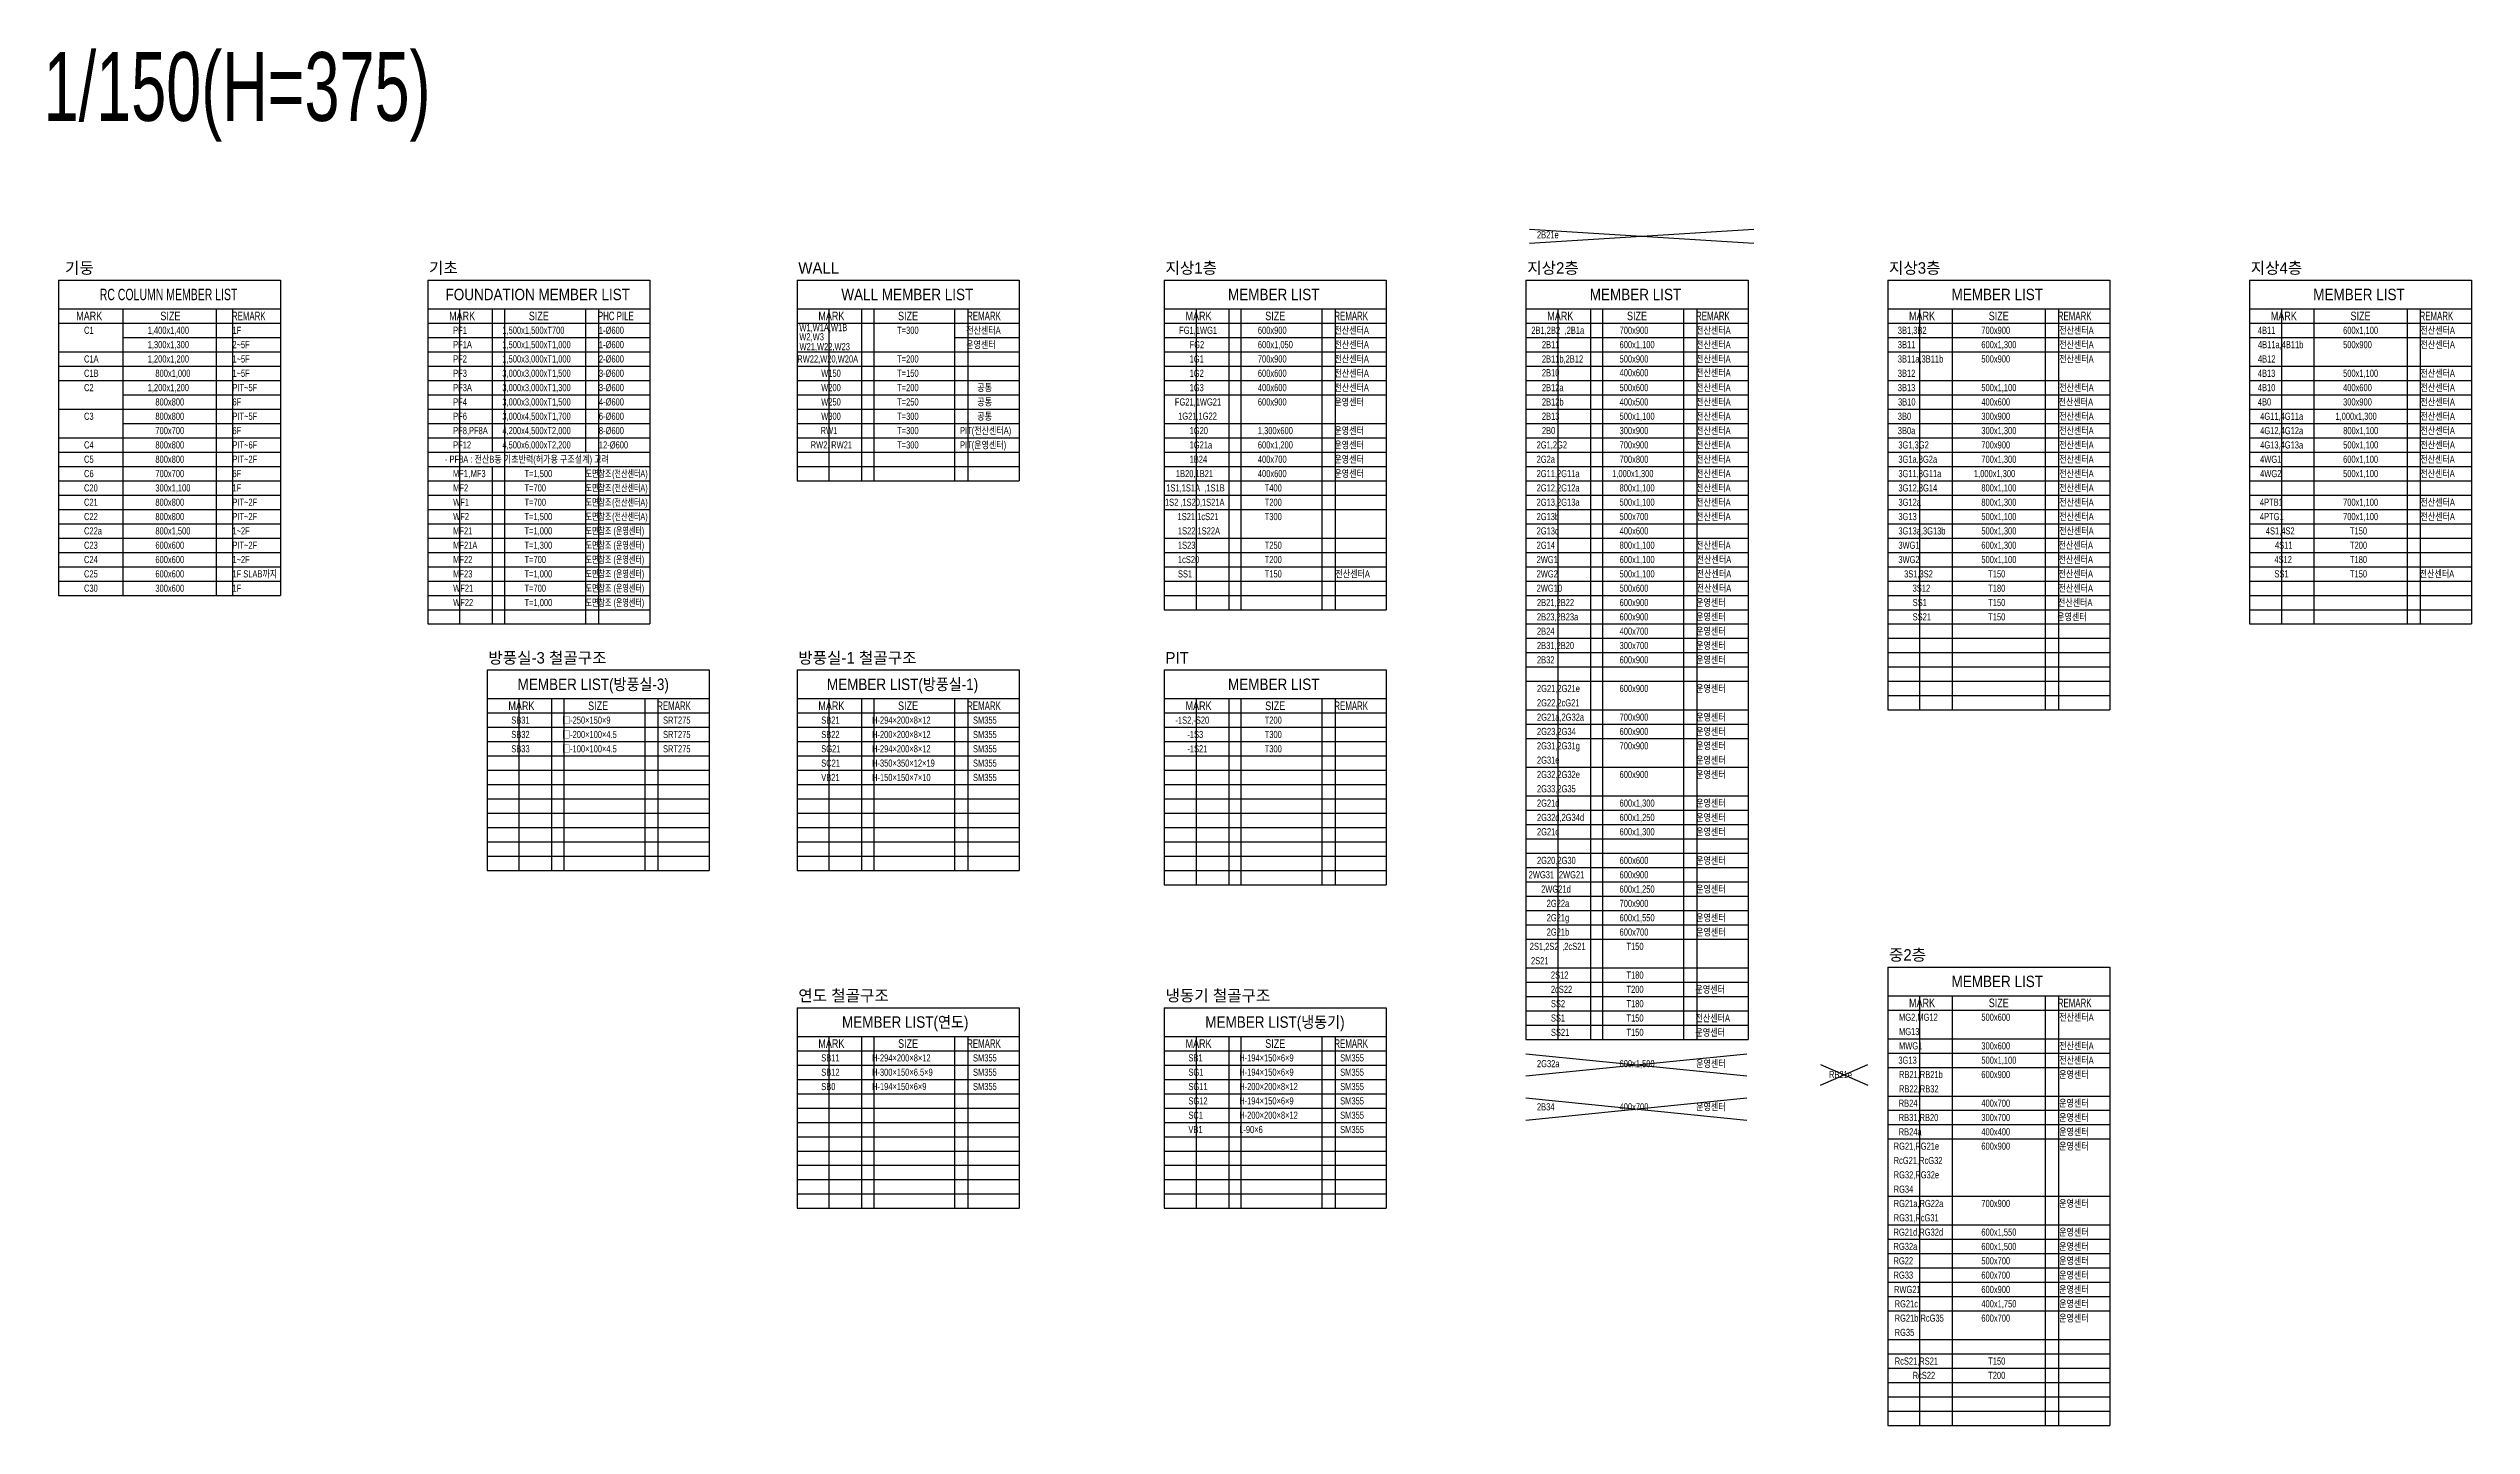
# Model space of a CAD drawing. Header units: millimetres. Extents: x -146000 to 56578, y 31769 to 103854.
# Drawn here: x -146000 to -19165, y 31769 to 103854 of the extents above; entities that cross this region are included whole.
import ezdxf

# ---------------------------------------------------------------- set-up
doc = ezdxf.new("R2010")
doc.units = ezdxf.units.MM
doc.header["$LTSCALE"] = 200
doc.layers.get('Defpoints').update_dxf_attribs({"color": 155})
doc.layers.add('A-SYM', color=7, linetype='Continuous')
doc.layers.add('S-TEXT-NOTE', color=3, linetype='Continuous')
doc.styles.add('Gtx', font='Dotum.ttf')

msp = doc.modelspace()

# ---------------------------------------------------------------- texts
at = {"layer": 'Defpoints', "style": 'Gtx'}
for s, p in [('기둥', (-145131, 92064)), ('기초', (-126078, 92064)), ('WALL', (-106749, 92064)), ('지상1층', (-87529, 92064)), ('지상2층', (-68593, 92064)), ('지상3층', (-49658, 92064)), ('지상4층', (-30722, 92064)), ('방풍실-3 철골구조', (-122973, 71657)), ('방풍실-1 철골구조', (-106749, 71657)), ('PIT', (-87529, 71657)), ('중2층', (-49658, 56106)), ('연도 철골구조', (-106749, 53977)), ('냉동기 철골구조', (-87529, 53977))]:
    msp.add_text(s, height=600, dxfattribs=at).set_placement(p)
at = {"layer": 'S-TEXT-NOTE', "color": 0, "style": 'Gtx'}
for s, height, width, p in [('1/150(H=375)', 3600, 0.7, (-146251, 100063)), ('2B21e', 375, 0.8, (-68084, 93912)), ('MARK', 450, 0.8, (-144546, 89627)), ('RC COLUMN MEMBER LIST', 600, 0.7, (-143314, 90677)), ('SIZE', 450, 0.8, (-140140, 89627)), ('REMARK', 450, 0.7, (-136396, 89627)), ('FOUNDATION MEMBER LIST', 600, 0.9, (-125216, 90677)), ('MARK', 450, 0.8, (-125028, 89627)), ('SIZE', 450, 0.8, (-120856, 89627)), ('PHC PILE', 450, 0.7, (-117241, 89627)), ('MARK', 450, 0.8, (-105698, 89627)), ('WALL MEMBER LIST', 600, 0.9, (-104498, 90677)), ('SIZE', 450, 0.8, (-101527, 89627)), ('REMARK', 450, 0.7, (-97911, 89627)), ('MARK', 450, 0.8, (-86478, 89627)), ('MEMBER LIST', 600, 0.9, (-84257, 90677)), ('SIZE', 450, 0.8, (-82307, 89627)), ('REMARK', 450, 0.7, (-78691, 89627)), ('MARK', 450, 0.8, (-67543, 89627)), ('MEMBER LIST', 600, 0.9, (-65321, 90677)), ('SIZE', 450, 0.8, (-63371, 89627)), ('REMARK', 450, 0.7, (-59756, 89627)), ('MARK', 450, 0.8, (-48607, 89627)), ('MEMBER LIST', 600, 0.9, (-46385, 90677)), ('SIZE', 450, 0.8, (-44436, 89627)), ('REMARK', 450, 0.7, (-40820, 89627)), ('MARK', 450, 0.8, (-29671, 89627)), ('MEMBER LIST', 600, 0.9, (-27450, 90677)), ('SIZE', 450, 0.8, (-25500, 89627)), ('REMARK', 450, 0.7, (-21885, 89627)), ('C1', 375, 0.8, (-144138, 88914)), ('1,400x1,400', 375, 0.8, (-140804, 88914)), ('1F', 375, 0.8, (-136371, 88914)), ('PF1', 375, 0.8, (-124815, 88914)), ('1,500x1,500xT700', 375, 0.8, (-122241, 88914)), ('1-Ø600', 375, 0.8, (-117187, 88914)), ('W1,W1A,W1B', 375, 0.8, (-106695, 89055)), ('W2,W3', 375, 0.8, (-106695, 88574)), ('T=300', 375, 0.8, (-101575, 88914)), ('전산센터A', 375, 0.8, (-97964, 88914)), ('FG1,1WG1', 375, 0.8, (-86814, 88914)), ('600x900', 375, 0.8, (-82694, 88914)), ('전산센터A', 375, 0.8, (-78690, 88914)), ('2B1,2B2', 375, 0.8, (-68380, 88914)), ('700x900', 375, 0.8, (-63759, 88914)), ('전산센터A', 375, 0.8, (-59754, 88914)), ('3B1,3B2', 375, 0.8, (-49196, 88914)), ('700x900', 375, 0.8, (-44823, 88914)), ('전산센터A', 375, 0.8, (-40752, 88914)), ('4B11', 375, 0.8, (-30351, 88914)), ('600x1,100', 375, 0.8, (-25888, 88914)), ('전산센터A', 375, 0.8, (-21844, 88914)), ('C1A', 375, 0.8, (-144138, 87414)), ('1,300x1,300', 375, 0.8, (-140804, 88164)), ('1,200x1,200', 375, 0.8, (-140804, 87414)), ('2~5F', 375, 0.8, (-136371, 88164)), ('1~5F', 375, 0.8, (-136371, 87414)), ('PF2', 375, 0.8, (-124815, 87414)), ('1,500x3,000xT1,000', 375, 0.8, (-122241, 87414)), ('2-Ø600', 375, 0.8, (-117187, 87414)), ('1-Ø600', 375, 0.8, (-117187, 88164)), ('RW22,W20,W20A', 375, 0.8, (-106802, 87414)), ('W21,W22,W23', 375, 0.8, (-106686, 88056)), ('T=200', 375, 0.8, (-101575, 87414)), ('운영센터', 375, 0.8, (-97964, 88164)), ('FG2', 375, 0.8, (-86266, 88164)), ('600x1,050', 375, 0.8, (-82694, 88164)), ('전산센터A', 375, 0.8, (-78690, 88164)), ('전산센터A', 375, 0.8, (-78690, 87414)), ('2B11', 375, 0.8, (-67827, 88164)), ('2B11b,2B12', 375, 0.8, (-67827, 87414)), ('500x900', 375, 0.8, (-63759, 87414)), ('600x1,100', 375, 0.8, (-63759, 88164)), ('전산센터A', 375, 0.8, (-59754, 88164)), ('전산센터A', 375, 0.8, (-59754, 87414)), ('3B11', 375, 0.8, (-49196, 88164)), ('3B11a,3B11b', 375, 0.8, (-49196, 87414)), ('500x900', 375, 0.8, (-44823, 87414)), ('600x1,300', 375, 0.8, (-44823, 88164)), ('전산센터A', 375, 0.8, (-40752, 88164)), ('전산센터A', 375, 0.8, (-40752, 87414)), ('4B11a,4B11b', 375, 0.8, (-30344, 88164)), ('4B12', 375, 0.8, (-30344, 87414)), ('500x900', 375, 0.8, (-25888, 88164)), ('전산센터A', 375, 0.8, (-21844, 88164)), ('C1B', 375, 0.8, (-144138, 86664)), ('C2', 375, 0.8, (-144138, 85914)), ('1,200x1,200', 375, 0.8, (-140804, 85914)), ('800x1,000', 375, 0.8, (-140402, 86664)), ('1~5F', 375, 0.8, (-136371, 86664)), ('PIT~5F', 375, 0.8, (-136371, 85914)), ('PF3', 375, 0.8, (-124815, 86664)), ('PF3A', 375, 0.8, (-124815, 85914)), ('3,000x3,000xT1,500', 375, 0.8, (-122241, 86664)), ('3,000x3,000xT1,300', 375, 0.8, (-122241, 85914)), ('3-Ø600', 375, 0.8, (-117187, 86664)), ('3-Ø600', 375, 0.8, (-117187, 85914)), ('W150', 375, 0.8, (-105549, 86664)), ('W200', 375, 0.8, (-105549, 85914)), ('T=150', 375, 0.8, (-101575, 86664)), ('T=200', 375, 0.8, (-101575, 85914)), ('공통', 375, 0.8, (-97383, 85914)), ('1G2', 375, 0.8, (-86266, 86664)), ('1G3', 375, 0.8, (-86266, 85914)), ('400x600', 375, 0.8, (-82694, 85914)), ('600x600', 375, 0.8, (-82694, 86664)), ('전산센터A', 375, 0.8, (-78690, 86664)), ('전산센터A', 375, 0.8, (-78690, 85914)), ('2B10', 375, 0.8, (-67827, 86693)), ('2B12a', 375, 0.8, (-67827, 85914)), ('500x600', 375, 0.8, (-63759, 85914)), ('전산센터A', 375, 0.8, (-59754, 86693)), ('전산센터A', 375, 0.8, (-59754, 85914)), ('3B12', 375, 0.8, (-49196, 86664)), ('3B13', 375, 0.8, (-49196, 85914)), ('500x1,100', 375, 0.8, (-44823, 85914)), ('전산센터A', 375, 0.8, (-40752, 85914)), ('4B13', 375, 0.8, (-30351, 86664)), ('4B10', 375, 0.8, (-30351, 85914)), ('400x600', 375, 0.8, (-25888, 85914)), ('500x1,100', 375, 0.8, (-25888, 86664)), ('전산센터A', 375, 0.8, (-21844, 86664)), ('전산센터A', 375, 0.8, (-21844, 85914)), ('800x800', 375, 0.8, (-140402, 85164)), ('6F', 375, 0.8, (-136371, 85164)), ('PF4', 375, 0.8, (-124815, 85164)), ('3,000x3,000xT1,500', 375, 0.8, (-122241, 85164)), ('4-Ø600', 375, 0.8, (-117187, 85164)), ('W250', 375, 0.8, (-105549, 85164)), ('T=250', 375, 0.8, (-101575, 85164)), ('공통', 375, 0.8, (-97383, 85164)), ('FG21,1WG21', 375, 0.8, (-87038, 85164)), ('600x900', 375, 0.8, (-82694, 85164)), ('운영센터', 375, 0.8, (-78690, 85164)), ('전산센터A', 375, 0.8, (-59754, 85164)), ('3B10', 375, 0.8, (-49186, 85164)), ('400x600', 375, 0.8, (-44823, 85164)), ('전산센터A', 375, 0.8, (-40780, 85164)), ('4B0', 375, 0.8, (-30351, 85164)), ('300x900', 375, 0.8, (-25888, 85164)), ('전산센터A', 375, 0.8, (-21844, 85164)), ('C3', 375, 0.8, (-144138, 84414)), ('800x800', 375, 0.8, (-140402, 84414)), ('700x700', 375, 0.8, (-140402, 83664)), ('6F', 375, 0.8, (-136371, 83664)), ('PIT~5F', 375, 0.8, (-136371, 84414)), ('PF6', 375, 0.8, (-124815, 84414)), ('PF8,PF8A', 375, 0.8, (-124815, 83664)), ('4,200x4,500xT2,000', 375, 0.8, (-122241, 83664)), ('3,000x4,500xT1,700', 375, 0.8, (-122241, 84414)), ('8-Ø600', 375, 0.8, (-117187, 83664)), ('6-Ø600', 375, 0.8, (-117187, 84414)), ('RW1', 375, 0.8, (-105580, 83664)), ('W300', 375, 0.8, (-105549, 84414)), ('T=300', 375, 0.8, (-101575, 84414)), ('T=300', 375, 0.8, (-101575, 83664)), ('PIT(전산센터A)', 375, 0.8, (-98284, 83664)), ('공통', 375, 0.8, (-97383, 84414)), ('운영센터', 375, 0.8, (-78690, 83664)), ('2B13', 375, 0.8, (-67827, 84414)), ('2B0', 375, 0.8, (-67827, 83664)), ('300x900', 375, 0.8, (-63759, 83664)), ('500x1,100', 375, 0.8, (-63759, 84414)), ('전산센터A', 375, 0.8, (-59754, 84414)), ('전산센터A', 375, 0.8, (-59754, 83664)), ('3B0', 375, 0.8, (-49196, 84414)), ('3B0a', 375, 0.8, (-49196, 83664)), ('300x900', 375, 0.8, (-44823, 84414)), ('300x1,300', 375, 0.8, (-44823, 83664)), ('전산센터A', 375, 0.8, (-40752, 84414)), ('전산센터A', 375, 0.8, (-40752, 83664)), ('4G11,4G11a', 375, 0.8, (-30226, 84414)), ('4G12,4G12a', 375, 0.8, (-30226, 83664)), ('1,000x1,300', 375, 0.8, (-26289, 84414)), ('800x1,100', 375, 0.8, (-25881, 83664)), ('전산센터A', 375, 0.8, (-21844, 84414)), ('전산센터A', 375, 0.8, (-21844, 83664)), ('C4', 375, 0.8, (-144138, 82914)), ('C5', 375, 0.8, (-144138, 82164)), ('800x800', 375, 0.8, (-140402, 82914)), ('800x800', 375, 0.8, (-140402, 82164)), ('PIT~6F', 375, 0.8, (-136371, 82914)), ('PIT~2F', 375, 0.8, (-136371, 82164)), ('- PF8A : 전산B동 기초반력(허가용 구조설계) 고려 ', 375, 0.8, (-125245, 82166)), ('PF12', 375, 0.8, (-124815, 82914)), ('4,500x6,000xT2,200', 375, 0.8, (-122241, 82914)), ('12-Ø600', 375, 0.8, (-117187, 82914)), ('RW2,', 375, 0.8, (-106101, 82914)), ('RW21', 375, 0.8, (-105027, 82914)), ('T=300', 375, 0.8, (-101575, 82914)), ('PIT(운영센터)', 375, 0.8, (-98284, 82914)), ('1G21a', 375, 0.8, (-86266, 82914)), ('1B24', 375, 0.8, (-86266, 82164)), ('400x700', 375, 0.8, (-82694, 82164)), ('600x1,200', 375, 0.8, (-82694, 82914)), ('운영센터', 375, 0.8, (-78690, 82914)), ('운영센터', 375, 0.8, (-78690, 82164)), ('2G1,2G2', 375, 0.8, (-68103, 82914)), ('2G2a', 375, 0.8, (-68103, 82164)), ('700x900', 375, 0.8, (-63759, 82914)), ('700x800', 375, 0.8, (-63759, 82164)), ('전산센터A', 375, 0.8, (-59754, 82914)), ('전산센터A', 375, 0.8, (-59754, 82164)), ('3G1,3G2', 375, 0.8, (-49167, 82914)), ('3G1a,3G2a', 375, 0.8, (-49167, 82164)), ('700x900', 375, 0.8, (-44823, 82914)), ('700x1,300', 375, 0.8, (-44823, 82164)), ('전산센터A', 375, 0.8, (-40752, 82914)), ('전산센터A', 375, 0.8, (-40752, 82164)), ('4WG1', 375, 0.8, (-30231, 82164)), ('4G13,4G13a', 375, 0.8, (-30226, 82914)), ('600x1,100', 375, 0.8, (-25888, 82164)), ('500x1,100', 375, 0.8, (-25881, 82914)), ('전산센터A', 375, 0.8, (-21851, 82164)), ('전산센터A', 375, 0.8, (-21844, 82914)), ('C6', 375, 0.8, (-144138, 81414)), ('700x700', 375, 0.8, (-140402, 81414)), ('6F', 375, 0.8, (-136371, 81414)), ('MF1', 375, 0.8, (-124830, 81414)), ('T=1,500', 375, 0.8, (-121080, 81414)), ('도면참조', 375, 0.7, (-117888, 81414)), ('(전산센터A)', 375, 0.7, (-116495, 81414)), ('1B20,1B21', 375, 0.8, (-86983, 81414)), ('400x600', 375, 0.8, (-82694, 81414)), ('운영센터', 375, 0.8, (-78690, 81414)), ('2G11,2G11a', 375, 0.8, (-68103, 81414)), ('1,000x1,300', 375, 0.8, (-64146, 81414)), ('전산센터A', 375, 0.8, (-59754, 81414)), ('3G11,3G11a', 375, 0.8, (-49167, 81414)), ('1,000x1,300', 375, 0.8, (-45211, 81414)), ('전산센터A', 375, 0.8, (-40752, 81414)), ('4WG2', 375, 0.8, (-30231, 81414)), ('500x1,100', 375, 0.8, (-25888, 81414)), ('전산센터A', 375, 0.8, (-21851, 81414)), ('C20', 375, 0.8, (-144138, 80664)), ('C21', 375, 0.8, (-144138, 79914)), ('300x1,100', 375, 0.8, (-140402, 80664)), ('800x800', 375, 0.8, (-140402, 79914)), ('1F', 375, 0.8, (-136371, 80664)), ('PIT~2F', 375, 0.8, (-136371, 79914)), ('WF1', 375, 0.8, (-124815, 79914)), ('MF2', 375, 0.8, (-124815, 80664)), ('T=700', 375, 0.8, (-121080, 80664)), ('T=700', 375, 0.8, (-121080, 79914)), ('도면참조', 375, 0.7, (-117888, 80664)), ('도면참조', 375, 0.7, (-117888, 79914)), ('(전산센터A)', 375, 0.7, (-116495, 80664)), ('(전산센터A)', 375, 0.7, (-116495, 79914)), ('1S2', 375, 0.8, (-87557, 79914)), ('1S1,1S1A', 375, 0.8, (-87487, 80664)), ('T400', 375, 0.8, (-82335, 80664)), ('T200', 375, 0.8, (-82335, 79914)), ('2G12,2G12a', 375, 0.8, (-68102, 80664)), ('2G13,2G13a', 375, 0.8, (-68102, 79914)), ('500x1,100', 375, 0.8, (-63759, 79914)), ('800x1,100', 375, 0.8, (-63759, 80664)), ('전산센터A', 375, 0.8, (-59754, 80664)), ('전산센터A', 375, 0.8, (-59754, 79914)), ('3G12,3G14', 375, 0.8, (-49164, 80664)), ('3G12a', 375, 0.8, (-49164, 79914)), ('800x1,100', 375, 0.8, (-44823, 80664)), ('800x1,300', 375, 0.8, (-44823, 79914)), ('전산센터A', 375, 0.8, (-40752, 80664)), ('전산센터A', 375, 0.8, (-40752, 79914)), ('4PTB1', 375, 0.8, (-30242, 79914)), ('700x1,100', 375, 0.8, (-25888, 79914)), ('전산센터A', 375, 0.8, (-21844, 79914)), ('C22', 375, 0.8, (-144138, 79164)), ('C22a', 375, 0.8, (-144138, 78414)), ('800x800', 375, 0.8, (-140402, 79164)), ('800x1,500', 375, 0.8, (-140402, 78414)), ('1~2F', 375, 0.8, (-136371, 78414)), ('PIT~2F', 375, 0.8, (-136371, 79164)), ('WF2', 375, 0.8, (-124815, 79164)), ('MF21', 375, 0.8, (-124815, 78414)), ('T=1,500', 375, 0.8, (-121080, 79164)), ('T=1,000', 375, 0.8, (-121080, 78414)), ('도면참조', 375, 0.7, (-117888, 79164)), ('도면참조', 375, 0.7, (-117888, 78414)), ('(전산센터A)', 375, 0.7, (-116495, 79164)), ('(운영센터)', 375, 0.7, (-116423, 78414)), ('1S21,1cS21', 375, 0.8, (-86896, 79164)), ('1S22,1S22A', 375, 0.8, (-86878, 78414)), ('T300', 375, 0.8, (-82335, 79164)), ('2G13b', 375, 0.8, (-68102, 79164)), ('2G13c', 375, 0.8, (-68102, 78414)), ('400x600', 375, 0.8, (-63759, 78414)), ('500x700', 375, 0.8, (-63759, 79164)), ('전산센터A', 375, 0.8, (-59754, 79164)), ('3G13a,3G13b', 375, 0.8, (-49167, 78414)), ('500x1,300', 375, 0.8, (-44823, 78414)), ('전산센터A', 375, 0.8, (-40752, 78414)), ('4PTG1', 375, 0.8, (-30242, 79164)), ('4S1,4S2', 375, 0.8, (-29931, 78414)), ('700x1,100', 375, 0.8, (-25888, 79164)), ('T150', 375, 0.8, (-25528, 78414)), ('전산센터A', 375, 0.8, (-21844, 79164)), ('C23', 375, 0.8, (-144138, 77664)), ('600x600', 375, 0.8, (-140402, 77664)), ('PIT~2F', 375, 0.8, (-136371, 77664)), ('MF21A', 375, 0.8, (-124815, 77664)), ('T=1,300', 375, 0.8, (-121080, 77664)), ('도면참조', 375, 0.7, (-117888, 77664)), ('(운영센터)', 375, 0.7, (-116423, 77664)), ('1S23', 375, 0.8, (-86878, 77664)), ('T250', 375, 0.8, (-82335, 77664)), ('2G14', 375, 0.8, (-68102, 77664)), ('800x1,100', 375, 0.8, (-63759, 77664)), ('전산센터A', 375, 0.8, (-59754, 77664)), ('3WG1', 375, 0.8, (-49167, 77664)), ('600x1,300', 375, 0.8, (-44823, 77664)), ('전산센터A', 375, 0.8, (-40787, 77664)), ('4S11', 375, 0.8, (-29453, 77664)), ('T200', 375, 0.8, (-25528, 77664)), ('C24', 375, 0.8, (-144138, 76914)), ('C25', 375, 0.8, (-144138, 76164)), ('600x600', 375, 0.8, (-140402, 76914)), ('600x600', 375, 0.8, (-140402, 76164)), ('1~2F', 375, 0.8, (-136371, 76914)), ('1F SLAB까지', 375, 0.8, (-136371, 76164)), ('MF22', 375, 0.8, (-124815, 76914)), ('MF23', 375, 0.8, (-124815, 76164)), ('T=700', 375, 0.8, (-121080, 76914)), ('T=1,000', 375, 0.8, (-121080, 76164)), ('도면참조', 375, 0.7, (-117888, 76914)), ('도면참조', 375, 0.7, (-117888, 76164)), ('(운영센터)', 375, 0.7, (-116423, 76914)), ('(운영센터)', 375, 0.7, (-116423, 76164)), ('SS1', 375, 0.8, (-86878, 76164)), ('1cS20', 375, 0.8, (-86878, 76914)), ('T200', 375, 0.8, (-82335, 76914)), ('T150', 375, 0.8, (-82335, 76164)), ('전산센터A', 375, 0.8, (-78637, 76164)), ('3WG2', 375, 0.8, (-49167, 76914)), ('3S1,3S2', 375, 0.8, (-48867, 76164)), ('500x1,100', 375, 0.8, (-44823, 76914)), ('T150', 375, 0.8, (-44463, 76164)), ('전산센터A', 375, 0.8, (-40787, 76914)), ('전산센터A', 375, 0.8, (-40787, 76164)), ('4S12', 375, 0.8, (-29483, 76914)), ('SS1', 375, 0.8, (-29483, 76164)), ('T180', 375, 0.8, (-25528, 76914)), ('T150', 375, 0.8, (-25528, 76164)), ('전산센터A', 375, 0.8, (-21880, 76164)), ('C30', 375, 0.8, (-144138, 75414)), ('300x600', 375, 0.8, (-140402, 75414)), ('1F', 375, 0.8, (-136371, 75414)), ('WF21', 375, 0.8, (-124815, 75414)), ('WF22', 375, 0.8, (-124815, 74664)), ('T=700', 375, 0.8, (-121080, 75414)), ('T=1,000', 375, 0.8, (-121080, 74664)), ('도면참조', 375, 0.7, (-117888, 75414)), ('도면참조', 375, 0.7, (-117888, 74664)), ('(운영센터)', 375, 0.7, (-116423, 75414)), ('(운영센터)', 375, 0.7, (-116423, 74664)), ('2B21,2B22', 375, 0.8, (-68084, 74664)), ('600x900', 375, 0.8, (-63759, 74664)), ('운영센터', 375, 0.8, (-59754, 74664)), ('3S12', 375, 0.8, (-48418, 75414)), ('SS1', 375, 0.8, (-48418, 74664)), ('T180', 375, 0.8, (-44463, 75414)), ('T150', 375, 0.8, (-44463, 74664)), ('전산센터A', 375, 0.8, (-40815, 74664)), ('전산센터A', 375, 0.8, (-40787, 75414)), ('2B23,2B23a', 375, 0.8, (-68084, 73914)), ('600x900', 375, 0.8, (-63759, 73914)), ('운영센터', 375, 0.8, (-59754, 73914)), ('운영센터', 375, 0.8, (-59754, 73164)), ('SS21', 375, 0.8, (-48418, 73914)), ('T150', 375, 0.8, (-44463, 73914)), ('운영센터', 375, 0.8, (-40854, 73914)), ('2B24', 375, 0.8, (-68084, 73164)), ('2B31,2B20', 375, 0.8, (-68084, 72414)), ('300x700', 375, 0.8, (-63759, 72414)), ('운영센터', 375, 0.8, (-59754, 72414)), ('2B32', 375, 0.8, (-68084, 71664)), ('600x900', 375, 0.8, (-63759, 71664)), ('운영센터', 375, 0.8, (-59754, 71664)), ('MEMBER LIST(방풍실-3)', 600, 0.9, (-121444, 70270)), ('MEMBER LIST(방풍실-1)', 600, 0.9, (-105253, 70270)), ('MEMBER LIST', 600, 0.9, (-84257, 70270)), ('2G21,2G21e', 375, 0.8, (-68084, 70164)), ('2G22,2cG21', 375, 0.8, (-68084, 69414)), ('600x900', 375, 0.8, (-63759, 70164)), ('운영센터', 375, 0.8, (-59754, 70164)), ('MARK', 450, 0.8, (-121923, 69220)), ('SB31', 375, 0.8, (-121773, 68507)), ('□-250×150×9', 375, 0.8, (-119114, 68507)), ('SIZE', 450, 0.8, (-117751, 69220)), ('REMARK', 450, 0.7, (-114136, 69220)), ('SRT275', 375, 0.8, (-113831, 68507)), ('MARK', 450, 0.8, (-105698, 69220)), ('SB21', 375, 0.8, (-105549, 68507)), ('H-294×200×8×12', 375, 0.8, (-102890, 68507)), ('SIZE', 450, 0.8, (-101527, 69220)), ('REMARK', 450, 0.7, (-97911, 69220)), ('SM355', 375, 0.8, (-97606, 68507)), ('-1S2,-S20', 375, 0.8, (-87008, 68507)), ('MARK', 450, 0.8, (-86478, 69220)), ('T200', 375, 0.8, (-82335, 68507)), ('SIZE', 450, 0.8, (-82307, 69220)), ('REMARK', 450, 0.7, (-78691, 69220)), ('2G21a,2G32a', 375, 0.8, (-68084, 68664)), ('700x900', 375, 0.8, (-63759, 68664)), ('운영센터', 375, 0.8, (-59754, 68664)), ('SB32', 375, 0.8, (-121773, 67757)), ('SB33', 375, 0.8, (-121773, 67007)), ('□-200×100×4.5', 375, 0.8, (-119114, 67757)), ('□-100×100×4.5', 375, 0.8, (-119114, 67007)), ('SRT275', 375, 0.8, (-113831, 67757)), ('SRT275', 375, 0.8, (-113831, 67007)), ('SB22', 375, 0.8, (-105549, 67757)), ('SG21', 375, 0.8, (-105549, 67007)), ('H-200×200×8×12', 375, 0.8, (-102890, 67757)), ('H-294×200×8×12', 375, 0.8, (-102890, 67007)), ('SM355', 375, 0.8, (-97606, 67757)), ('SM355', 375, 0.8, (-97606, 67007)), ('-1S3', 375, 0.8, (-86383, 67757)), ('-1S21', 375, 0.8, (-86383, 67007)), ('T300', 375, 0.8, (-82335, 67757)), ('T300', 375, 0.8, (-82335, 67007)), ('2G23,2G34', 375, 0.8, (-68084, 67914)), ('2G31,2G31g', 375, 0.8, (-68084, 67164)), ('600x900', 375, 0.8, (-63759, 67914)), ('700x900', 375, 0.8, (-63759, 67164)), ('운영센터', 375, 0.8, (-59754, 67914)), ('운영센터', 375, 0.8, (-59754, 67164)), ('SC21', 375, 0.8, (-105549, 66257)), ('H-350×350×12×19', 375, 0.8, (-102890, 66257)), ('SM355', 375, 0.8, (-97606, 66257)), ('2G31e', 375, 0.8, (-68084, 66414)), ('2G32,2G32e', 375, 0.8, (-68084, 65664)), ('600x900', 375, 0.8, (-63759, 65664)), ('운영센터', 375, 0.8, (-59754, 66414)), ('운영센터', 375, 0.8, (-59754, 65664)), ('VB21', 375, 0.8, (-105549, 65507)), ('H-150×150×7×10', 375, 0.8, (-102890, 65507)), ('SM355', 375, 0.8, (-97606, 65507)), ('2G33,2G35', 375, 0.8, (-68084, 64914)), ('2G21d', 375, 0.8, (-68084, 64164)), ('2G32d,2G34d', 375, 0.8, (-68084, 63414)), ('600x1,300', 375, 0.8, (-63759, 64164)), ('600x1,250', 375, 0.8, (-63759, 63414)), ('운영센터', 375, 0.8, (-59754, 64164)), ('운영센터', 375, 0.8, (-59754, 63414)), ('운영센터', 375, 0.8, (-59754, 62664)), ('2G20,2G30', 375, 0.8, (-68084, 61164)), ('600x600', 375, 0.8, (-63759, 61164)), ('운영센터', 375, 0.8, (-59754, 61164)), ('2WG31', 375, 0.8, (-68518, 60414)), (',2WG21', 375, 0.8, (-67047, 60414)), ('600x900', 375, 0.8, (-63759, 60414)), ('운영센터', 375, 0.8, (-59754, 59664)), ('2G22a', 375, 0.8, (-67574, 58914)), ('700x900', 375, 0.8, (-63759, 58914)), ('운영센터', 375, 0.8, (-59754, 58164)), ('운영센터', 375, 0.8, (-59754, 57414)), ('2S1,2S2', 375, 0.8, (-68461, 56664)), ('T150', 375, 0.8, (-63399, 56664)), ('2S12', 375, 0.8, (-67354, 55164)), ('T180', 375, 0.8, (-63399, 55164)), ('운영센터', 375, 0.8, (-59790, 54414)), ('MEMBER LIST', 600, 0.9, (-46385, 54719)), ('SS2', 375, 0.8, (-67354, 53664)), ('SS1', 375, 0.8, (-67354, 52914)), ('T180', 375, 0.8, (-63399, 53664)), ('T150', 375, 0.8, (-63399, 52914)), ('전산센터A', 375, 0.8, (-59790, 52914)), ('MG2,MG12', 375, 0.8, (-49134, 52956)), ('MARK', 450, 0.8, (-48607, 53669)), ('500x600', 375, 0.8, (-44823, 52956)), ('SIZE', 450, 0.8, (-44436, 53669)), ('REMARK', 450, 0.7, (-40820, 53669)), ('전산센터A', 375, 0.8, (-40752, 52956)), ('MEMBER LIST(연도)', 600, 0.9, (-104461, 52590)), ('MEMBER LIST(냉동기)', 600, 0.9, (-85446, 52590)), ('SS21', 375, 0.8, (-67354, 52164)), ('T150', 375, 0.8, (-63399, 52164)), ('운영센터', 375, 0.8, (-59790, 52164)), ('MG13', 375, 0.8, (-49134, 52206)), ('MARK', 450, 0.8, (-105698, 51540)), ('SB11', 375, 0.8, (-105549, 50827)), ('H-294×200×8×12', 375, 0.8, (-102890, 50827)), ('SIZE', 450, 0.8, (-101527, 51540)), ('REMARK', 450, 0.7, (-97911, 51540)), ('SM355', 375, 0.8, (-97606, 50827)), ('MARK', 450, 0.8, (-86478, 51540)), ('SB1', 375, 0.8, (-86329, 50827)), ('H-194×150×6×9', 375, 0.8, (-83670, 50827)), ('SIZE', 450, 0.8, (-82307, 51540)), ('REMARK', 450, 0.7, (-78691, 51540)), ('SM355', 375, 0.8, (-78386, 50827)), ('운영센터', 375, 0.8, (-59754, 50526)), ('MWG1', 375, 0.8, (-49134, 51456)), ('300x600', 375, 0.8, (-44823, 51456)), ('전산센터A', 375, 0.8, (-40752, 51456)), ('SB12', 375, 0.8, (-105549, 50077)), ('SB0', 375, 0.8, (-105549, 49327)), ('H-300×150×6.5×9', 375, 0.8, (-102890, 50077)), ('H-194×150×6×9', 375, 0.8, (-102890, 49327)), ('SM355', 375, 0.8, (-97606, 50077)), ('SM355', 375, 0.8, (-97606, 49327)), ('SG1', 375, 0.8, (-86329, 50077)), ('SG11', 375, 0.8, (-86329, 49327)), ('H-194×150×6×9', 375, 0.8, (-83670, 50077)), ('H-200×200×8×12', 375, 0.8, (-83670, 49327)), ('SM355', 375, 0.8, (-78386, 50077)), ('SM355', 375, 0.8, (-78386, 49327)), ('RB21e', 375, 0.8, (-52797, 49956)), ('RB21,RB21b', 375, 0.8, (-49134, 49956)), ('RB22,RB32', 375, 0.8, (-49134, 49206)), ('600x900', 375, 0.8, (-44823, 49956)), ('운영센터', 375, 0.8, (-40752, 49956)), ('SG12', 375, 0.8, (-86329, 48577)), ('SC1', 375, 0.8, (-86329, 47827)), ('H-194×150×6×9', 375, 0.8, (-83670, 48577)), ('H-200×200×8×12', 375, 0.8, (-83670, 47827)), ('SM355', 375, 0.8, (-78386, 48577)), ('SM355', 375, 0.8, (-78386, 47827)), ('2B34', 375, 0.8, (-68084, 48264)), ('400x700', 375, 0.8, (-63759, 48264)), ('운영센터', 375, 0.8, (-59754, 48264)), ('RB24', 375, 0.8, (-49148, 48456)), ('400x700', 375, 0.8, (-44823, 48456)), ('운영센터', 375, 0.8, (-40752, 48456)), ('VB1', 375, 0.8, (-86329, 47077)), ('L-90×6', 375, 0.8, (-83670, 47077)), ('SM355', 375, 0.8, (-78386, 47077)), ('RB31,RB20', 375, 0.8, (-49148, 47706)), ('300x700', 375, 0.8, (-44823, 47706)), ('운영센터', 375, 0.8, (-40752, 47706)), ('운영센터', 375, 0.8, (-40752, 46956)), ('RG21,RG21e', 375, 0.8, (-49412, 46206)), ('RcG21,RcG32', 375, 0.8, (-49412, 45456)), ('600x900', 375, 0.8, (-44823, 46206)), ('운영센터', 375, 0.8, (-40752, 46206)), ('RG32,RG32e', 375, 0.8, (-49412, 44706)), ('RG34', 375, 0.8, (-49412, 43956)), ('RG21a,RG22a', 375, 0.8, (-49412, 43206)), ('700x900', 375, 0.8, (-44823, 43206)), ('운영센터', 375, 0.8, (-40752, 43206)), ('RG21d,RG32d', 375, 0.8, (-49421, 41706)), ('RG31,RcG31', 375, 0.8, (-49412, 42456)), ('600x1,550', 375, 0.8, (-44823, 41706)), ('운영센터', 375, 0.8, (-40752, 41706)), ('RG32a', 375, 0.8, (-49421, 40956)), ('600x1,500', 375, 0.8, (-44823, 40956)), ('운영센터', 375, 0.8, (-40752, 40956)), ('운영센터', 375, 0.8, (-40752, 40206)), ('RG22', 375, 0.8, (-49421, 40206)), ('RG33', 375, 0.8, (-49421, 39456)), ('500x700', 375, 0.8, (-44823, 40206)), ('600x700', 375, 0.8, (-44823, 39456)), ('운영센터', 375, 0.8, (-40752, 39456)), ('RWG21', 375, 0.8, (-49396, 38706)), ('600x900', 375, 0.8, (-44823, 38706)), ('운영센터', 375, 0.8, (-40752, 38706)), ('운영센터', 375, 0.8, (-40752, 37956)), ('운영센터', 375, 0.8, (-40752, 37206)), ('T150', 375, 0.8, (-44463, 34956))]:
    msp.add_text(s, height=height, dxfattribs=dict(at, width=width)).set_placement(p)
at = {"layer": 'S-TEXT-NOTE', "color": 1, "style": 'Gtx', "width": 0.8}
for s, p in [(',2B1a', (-66638, 88914)), ('PF1A', (-124815, 88164)), ('1,500x1,500xT1,000', (-122241, 88164)), ('1G1', (-86266, 87414)), ('700x900', (-82694, 87414)), ('400x600', (-63759, 86693)), ('2B12b', (-67827, 85164)), ('400x500', (-63759, 85164)), ('1G21,1G22', (-86867, 84421)), (',MF3', (-124010, 81414)), (',1S20,1S21A', (-86754, 79914)), (',1S1B', (-85498, 80664)), ('2WG10', (-68102, 75414)), ('500x600', (-63759, 75414)), ('400x700', (-63759, 73164)), ('2WG21d', (-67866, 59664)), ('600x1,250', (-63759, 59664)), ('2G21g', (-67574, 58164)), ('600x1,550', (-63759, 58164)), ('2G21b', (-67574, 57414)), ('600x700', (-63759, 57414)), ('2S21', (-68397, 55914)), (',2cS21', (-66764, 56664)), ('2cS22', (-67354, 54414)), ('T200', (-63399, 54414)), ('2G32a', (-68084, 50526)), ('600x1,500', (-63759, 50526)), ('RB24a', (-49148, 46956)), ('400x400', (-44823, 46956)), ('RG21c', (-49361, 37956)), ('400x1,750', (-44823, 37956)), ('RG35', (-49361, 36456)), ('600x700', (-44823, 37206)), ('RcS21,RS21', (-49357, 34956)), ('RcS22', (-48418, 34206)), ('T200', (-44463, 34206))]:
    msp.add_text(s, height=375, dxfattribs=at).set_placement(p)
at = {"layer": 'S-TEXT-NOTE', "color": 2, "style": 'Gtx', "width": 0.8}
for s, p in [('1G20', (-86266, 83664)), ('1,300x600', (-82694, 83664))]:
    msp.add_text(s, height=375, dxfattribs=at).set_placement(p)
at = {"layer": 'S-TEXT-NOTE', "color": 7, "style": 'Gtx', "width": 0.8}
for s, p in [('2WG1', (-68102, 76914)), ('2WG2', (-68102, 76164)), ('500x1,100', (-63759, 76164)), ('600x1,100', (-63759, 76914)), ('전산센터A', (-59723, 76914)), ('전산센터A', (-59723, 76164)), ('전산센터A', (-59723, 75414))]:
    msp.add_text(s, height=375, dxfattribs=at).set_placement(p)
at = {"layer": 'S-TEXT-NOTE', "color": 3, "style": 'Gtx', "width": 0.8}
for s, p in [('2G21c', (-68084, 62664)), ('600x1,300', (-63759, 62664)), ('RG21b,RcG35', (-49361, 37206))]:
    msp.add_text(s, height=375, dxfattribs=at).set_placement(p)

# ---------------------------------------------------------------- blocks, each defined once
blk = doc.blocks.new('A$C9ab61f7f')
at = {"layer": 'S-TEXT-NOTE', "color": 0, "style": 'Gtx', "width": 0.8}
for s, p in [('3G13', (559, -562)), ('500x1,100', (4902, -562)), ('전산센터A', (8974, -562))]:
    blk.add_text(s, height=375, dxfattribs=at).set_placement(p)

# ---------------------------------------------------------------- linework, layer by layer
at = {"layer": 'A-SYM', "color": 6}
for p, q in [((-145475, 91727), (-133850, 91727)), ((-145475, 91727), (-145475, 75227)), ((-133850, 91727), (-133850, 75227)), ((-126146, 91727), (-114521, 91727)), ((-126146, 91727), (-126146, 73727)), ((-114521, 91727), (-114521, 73727)), ((-106816, 91727), (-95191, 91727)), ((-106816, 91727), (-106816, 81227)), ((-95191, 91727), (-95191, 81227)), ((-87596, 91727), (-75971, 91727)), ((-87596, 91727), (-87596, 74477)), ((-75971, 91727), (-75971, 74477)), ((-68661, 91727), (-57036, 91727)), ((-68661, 91727), (-68661, 51977)), ((-57036, 91727), (-57036, 51977)), ((-49725, 91727), (-38100, 91727)), ((-49725, 91727), (-49725, 69227)), ((-38100, 91727), (-38100, 69227)), ((-30790, 91727), (-19165, 91727)), ((-30790, 91727), (-30790, 73727)), ((-19165, 91727), (-19165, 73727)), ((-145475, 89477), (-133850, 89477)), ((-126146, 89477), (-114521, 89477)), ((-106816, 89477), (-95191, 89477)), ((-87596, 89477), (-75971, 89477)), ((-68661, 89477), (-57036, 89477)), ((-49725, 89477), (-38100, 89477)), ((-30790, 89477), (-19165, 89477)), ((-145475, 87977), (-133850, 87977)), ((-142100, 88727), (-133850, 88727)), ((-126146, 88727), (-114521, 88727)), ((-126146, 87977), (-114521, 87977)), ((-106816, 87977), (-95191, 87977)), ((-98566, 88727), (-95191, 88727)), ((-87596, 88727), (-75971, 88727)), ((-87596, 87977), (-75971, 87977)), ((-68661, 88727), (-57036, 88727)), ((-68661, 87977), (-57036, 87977)), ((-49725, 88727), (-38100, 88727)), ((-49725, 87977), (-38100, 87977)), ((-30790, 88727), (-19165, 88727)), ((-145475, 87227), (-133850, 87227)), ((-145475, 86477), (-133850, 86477)), ((-126146, 87227), (-114521, 87227)), ((-126146, 86477), (-114521, 86477)), ((-106816, 87227), (-95191, 87227)), ((-106816, 86477), (-95191, 86477)), ((-87596, 87227), (-75971, 87227)), ((-87596, 86477), (-75971, 86477)), ((-68661, 87227), (-57036, 87227)), ((-68661, 86477), (-57036, 86477)), ((-49725, 86477), (-38100, 86477)), ((-30790, 87227), (-19165, 87227)), ((-30790, 86477), (-19165, 86477)), ((-142100, 85727), (-133850, 85727)), ((-126146, 85727), (-114521, 85727)), ((-106816, 85727), (-95191, 85727)), ((-87596, 85727), (-75971, 85727)), ((-68661, 85727), (-57036, 85727)), ((-49725, 85727), (-38100, 85727)), ((-30790, 85727), (-19165, 85727)), ((-145475, 84977), (-133850, 84977)), ((-142100, 84227), (-133850, 84227)), ((-126146, 84977), (-114521, 84977)), ((-126146, 84227), (-114521, 84227)), ((-106816, 84977), (-95191, 84977)), ((-106816, 84227), (-95191, 84227)), ((-87596, 84227), (-75971, 84227)), ((-68661, 84977), (-57036, 84977)), ((-68661, 84227), (-57036, 84227)), ((-49725, 84977), (-38100, 84977)), ((-49725, 84227), (-38100, 84227)), ((-30790, 84977), (-19165, 84977)), ((-30790, 84227), (-19165, 84227)), ((-145475, 83477), (-133850, 83477)), ((-145475, 82727), (-133850, 82727)), ((-126146, 83477), (-114521, 83477)), ((-126146, 82727), (-114521, 82727)), ((-106816, 83477), (-95191, 83477)), ((-106816, 82727), (-95191, 82727)), ((-87596, 83477), (-75971, 83477)), ((-87596, 82727), (-75971, 82727)), ((-68661, 83477), (-57036, 83477)), ((-68661, 82727), (-57036, 82727)), ((-49725, 83477), (-38100, 83477)), ((-49725, 82727), (-38100, 82727)), ((-30790, 83477), (-19165, 83477)), ((-30790, 82727), (-19165, 82727)), ((-145475, 81977), (-133850, 81977)), ((-145475, 81227), (-133850, 81227)), ((-126146, 81977), (-114521, 81977)), ((-126146, 81227), (-114521, 81227)), ((-106816, 81977), (-95191, 81977)), ((-106816, 81227), (-95191, 81227)), ((-87596, 81977), (-75971, 81977)), ((-87596, 81227), (-75971, 81227)), ((-68661, 81977), (-57036, 81977)), ((-68661, 81227), (-57036, 81227)), ((-49725, 81977), (-38100, 81977)), ((-49725, 81227), (-38100, 81227)), ((-30790, 81977), (-19165, 81977)), ((-30790, 81227), (-19165, 81227)), ((-145475, 80477), (-133850, 80477)), ((-126146, 80477), (-114521, 80477)), ((-87596, 80477), (-75971, 80477)), ((-68661, 80477), (-57036, 80477)), ((-49725, 80477), (-38100, 80477)), ((-30790, 80477), (-19165, 80477)), ((-145475, 79727), (-133850, 79727)), ((-145475, 78977), (-133850, 78977)), ((-126146, 79727), (-114521, 79727)), ((-126146, 78977), (-114521, 78977)), ((-87596, 79727), (-75971, 79727)), ((-68661, 79727), (-57036, 79727)), ((-68661, 78977), (-57036, 78977)), ((-49725, 79727), (-38100, 79727)), ((-49725, 78977), (-38100, 78977)), ((-30790, 79727), (-19165, 79727)), ((-30790, 78977), (-19165, 78977)), ((-145475, 78227), (-133850, 78227)), ((-145475, 77477), (-133850, 77477)), ((-126146, 78227), (-114521, 78227)), ((-126146, 77477), (-114521, 77477)), ((-87596, 78227), (-75971, 78227)), ((-87596, 77477), (-75971, 77477)), ((-68661, 78227), (-57036, 78227)), ((-68661, 77477), (-57036, 77477)), ((-49725, 78227), (-38100, 78227)), ((-49725, 77477), (-38100, 77477)), ((-30790, 78227), (-19165, 78227)), ((-30790, 77477), (-19165, 77477)), ((-145475, 76727), (-133850, 76727)), ((-126146, 76727), (-114521, 76727)), ((-87596, 76727), (-75971, 76727)), ((-68661, 76727), (-57036, 76727)), ((-49725, 76727), (-38100, 76727)), ((-30790, 76727), (-19165, 76727)), ((-145475, 75977), (-133850, 75977)), ((-145475, 75227), (-133850, 75227)), ((-126146, 75977), (-114521, 75977)), ((-126146, 75227), (-114521, 75227)), ((-87596, 75977), (-75971, 75977)), ((-87596, 75227), (-75971, 75227)), ((-68661, 75977), (-57036, 75977)), ((-68661, 75227), (-57036, 75227)), ((-49725, 75977), (-38100, 75977)), ((-49725, 75227), (-38100, 75227)), ((-30790, 75977), (-19165, 75977)), ((-30790, 75227), (-19165, 75227)), ((-126146, 74477), (-114521, 74477)), ((-126146, 73727), (-114521, 73727)), ((-87596, 74477), (-75971, 74477)), ((-68661, 74477), (-57036, 74477)), ((-68661, 73727), (-57036, 73727)), ((-49725, 74477), (-38100, 74477)), ((-49725, 73727), (-38100, 73727)), ((-30790, 74477), (-19165, 74477)), ((-30790, 73727), (-19165, 73727)), ((-68661, 72977), (-57036, 72977)), ((-49725, 72977), (-38100, 72977)), ((-123041, 71320), (-111416, 71320)), ((-123041, 71320), (-123041, 60820)), ((-111416, 71320), (-111416, 60820)), ((-106816, 71320), (-95191, 71320)), ((-106816, 71320), (-106816, 60820)), ((-95191, 71320), (-95191, 60820)), ((-87596, 71320), (-75971, 71320)), ((-87596, 71320), (-87596, 60070)), ((-75971, 71320), (-75971, 60070)), ((-68661, 72227), (-57036, 72227)), ((-68661, 71477), (-57036, 71477)), ((-49725, 72227), (-38100, 72227)), ((-49725, 71477), (-38100, 71477)), ((-68661, 70727), (-57036, 70727)), ((-49725, 70727), (-38100, 70727)), ((-49725, 69977), (-38100, 69977)), ((-123041, 69070), (-111416, 69070)), ((-106816, 69070), (-95191, 69070)), ((-87596, 69070), (-75971, 69070)), ((-68661, 69227), (-57036, 69227)), ((-49725, 69227), (-38100, 69227)), ((-123041, 68320), (-111416, 68320)), ((-123041, 67570), (-111416, 67570)), ((-114791, 68320), (-111416, 68320)), ((-106816, 68320), (-95191, 68320)), ((-106816, 67570), (-95191, 67570)), ((-98566, 68320), (-95191, 68320)), ((-87596, 68320), (-75971, 68320)), ((-87596, 67570), (-75971, 67570)), ((-68661, 68477), (-57036, 68477)), ((-68661, 67727), (-57036, 67727)), ((-123041, 66820), (-111416, 66820)), ((-123041, 66070), (-111416, 66070)), ((-106816, 66820), (-95191, 66820)), ((-106816, 66070), (-95191, 66070)), ((-87596, 66820), (-75971, 66820)), ((-87596, 66070), (-75971, 66070)), ((-68661, 66227), (-57036, 66227)), ((-123041, 65320), (-111416, 65320)), ((-106816, 65320), (-95191, 65320)), ((-87596, 65320), (-75971, 65320)), ((-68661, 64727), (-57036, 64727)), ((-123041, 64570), (-111416, 64570)), ((-123041, 63820), (-111416, 63820)), ((-106816, 64570), (-95191, 64570)), ((-106816, 63820), (-95191, 63820)), ((-87596, 64570), (-75971, 64570)), ((-87596, 63820), (-75971, 63820)), ((-68661, 63977), (-57036, 63977)), ((-123041, 63070), (-111416, 63070)), ((-123041, 62320), (-111416, 62320)), ((-106816, 63070), (-95191, 63070)), ((-106816, 62320), (-95191, 62320)), ((-87596, 63070), (-75971, 63070)), ((-87596, 62320), (-75971, 62320)), ((-68661, 63227), (-57036, 63227)), ((-68661, 62477), (-57036, 62477)), ((-123041, 61570), (-111416, 61570)), ((-106816, 61570), (-95191, 61570)), ((-87596, 61570), (-75971, 61570)), ((-68661, 61727), (-57036, 61727)), ((-68661, 60977), (-57036, 60977)), ((-123041, 60820), (-111416, 60820)), ((-106816, 60820), (-95191, 60820)), ((-87596, 60820), (-75971, 60820)), ((-87596, 60070), (-75971, 60070)), ((-68661, 60227), (-57036, 60227)), ((-68661, 59477), (-57036, 59477)), ((-68661, 58727), (-57036, 58727)), ((-68661, 57977), (-57036, 57977)), ((-68661, 57227), (-57036, 57227)), ((-68661, 55727), (-57036, 55727)), ((-68661, 54977), (-57036, 54977)), ((-49725, 55769), (-38100, 55769)), ((-49725, 55769), (-49725, 31769)), ((-38100, 55769), (-38100, 31769)), ((-106816, 53640), (-95191, 53640)), ((-106816, 53640), (-106816, 43140)), ((-95191, 53640), (-95191, 43140)), ((-87596, 53640), (-75971, 53640)), ((-87596, 53640), (-87596, 43140)), ((-75971, 53640), (-75971, 43140)), ((-68661, 54227), (-57036, 54227)), ((-68661, 53477), (-57036, 53477)), ((-49725, 53519), (-38100, 53519)), ((-68661, 52727), (-57036, 52727)), ((-68661, 52727), (-57036, 52727)), ((-49725, 52019), (-38100, 52019)), ((-106816, 51390), (-95191, 51390)), ((-87596, 51390), (-75971, 51390)), ((-68661, 51977), (-57036, 51977)), ((-49725, 51269), (-38100, 51269)), ((-106816, 50640), (-95191, 50640)), ((-106816, 49890), (-95191, 49890)), ((-98566, 50640), (-95191, 50640)), ((-87596, 50640), (-75971, 50640)), ((-87596, 49890), (-75971, 49890)), ((-79346, 50640), (-75971, 50640)), ((-49725, 50519), (-38100, 50519)), ((-106816, 49140), (-95191, 49140)), ((-106816, 48390), (-95191, 48390)), ((-87596, 49140), (-75971, 49140)), ((-87596, 48390), (-75971, 48390)), ((-49725, 49019), (-38100, 49019)), ((-49725, 48269), (-38100, 48269)), ((-106816, 47640), (-95191, 47640)), ((-87596, 47640), (-75971, 47640)), ((-49725, 47519), (-38100, 47519)), ((-106816, 46890), (-95191, 46890)), ((-106816, 46140), (-95191, 46140)), ((-87596, 46890), (-75971, 46890)), ((-87596, 46140), (-75971, 46140)), ((-49725, 46769), (-38100, 46769)), ((-106816, 45390), (-95191, 45390)), ((-106816, 44640), (-95191, 44640)), ((-87596, 45390), (-75971, 45390)), ((-87596, 44640), (-75971, 44640)), ((-106816, 43890), (-95191, 43890)), ((-106816, 43140), (-95191, 43140)), ((-87596, 43890), (-75971, 43890)), ((-87596, 43140), (-75971, 43140)), ((-49725, 43769), (-38100, 43769)), ((-49725, 42269), (-38100, 42269)), ((-49725, 41519), (-38100, 41519)), ((-49725, 40769), (-38100, 40769)), ((-49725, 40019), (-38100, 40019)), ((-49725, 39269), (-38100, 39269)), ((-49725, 38519), (-38100, 38519)), ((-49725, 37769), (-38100, 37769)), ((-49725, 36269), (-38100, 36269)), ((-49725, 35519), (-38100, 35519)), ((-49725, 34769), (-38100, 34769)), ((-49725, 34019), (-38100, 34019)), ((-49725, 33269), (-38100, 33269)), ((-49725, 32519), (-38100, 32519)), ((-49725, 31769), (-38100, 31769))]:
    msp.add_line(p, q, dxfattribs=at)
at = {"layer": 'A-SYM', "color": 3}
for p, q in [((-145475, 90227), (-133850, 90227)), ((-142100, 90227), (-142100, 75227)), ((-137225, 90227), (-137225, 75227)), ((-126146, 90227), (-114521, 90227)), ((-122771, 90227), (-122771, 82727)), ((-117896, 90227), (-117896, 82727)), ((-106816, 90227), (-95191, 90227)), ((-103441, 90227), (-103441, 81227)), ((-98566, 90227), (-98566, 81227)), ((-87596, 90227), (-75971, 90227)), ((-84221, 90227), (-84221, 74477)), ((-79346, 90227), (-79346, 74477)), ((-68661, 90227), (-57036, 90227)), ((-65286, 90227), (-65286, 51977)), ((-60411, 90227), (-60411, 51977)), ((-49725, 90227), (-38100, 90227)), ((-46350, 90227), (-46350, 69227)), ((-41475, 90227), (-41475, 69227)), ((-30790, 90227), (-19165, 90227)), ((-27415, 90227), (-27415, 73727)), ((-22540, 90227), (-22540, 73727)), ((-122771, 81977), (-122771, 73727)), ((-117896, 81977), (-117896, 73727)), ((-123041, 69820), (-111416, 69820)), ((-119666, 69820), (-119666, 60820)), ((-114791, 69820), (-114791, 60820)), ((-106816, 69820), (-95191, 69820)), ((-103441, 69820), (-103441, 60820)), ((-98566, 69820), (-98566, 60820)), ((-87596, 69820), (-75971, 69820)), ((-84221, 69820), (-84221, 60070)), ((-79346, 69820), (-79346, 60070)), ((-49725, 54269), (-38100, 54269)), ((-46350, 54269), (-46350, 31769)), ((-41475, 54269), (-41475, 31769)), ((-106816, 52140), (-95191, 52140)), ((-103441, 52140), (-103441, 43140)), ((-98566, 52140), (-98566, 43140)), ((-87596, 52140), (-75971, 52140)), ((-84221, 52140), (-84221, 43140)), ((-79346, 52140), (-79346, 43140))]:
    msp.add_line(p, q, dxfattribs=at)
at = {"layer": 'Defpoints', "color": 0}
msp.add_line((-136342, 75227), (-136342, 90227), dxfattribs=at)
at = {"layer": 'Defpoints'}
for p, q in [((-124458, 73727), (-124458, 90227)), ((-122116, 73727), (-122116, 90227)), ((-117187, 73727), (-117187, 90227)), ((-105129, 81227), (-105129, 90227)), ((-102787, 81227), (-102787, 90227)), ((-97857, 81227), (-97857, 90227)), ((-85909, 74477), (-85909, 90227)), ((-83567, 74477), (-83567, 90227)), ((-78637, 74477), (-78637, 90227)), ((-66973, 51977), (-66973, 90227)), ((-64631, 51977), (-64631, 90227)), ((-59702, 51977), (-59702, 90227)), ((-48038, 69227), (-48038, 90227)), ((-40766, 69227), (-40766, 90227)), ((-29102, 73727), (-29102, 90227)), ((-21831, 73727), (-21831, 90227)), ((-121354, 60820), (-121354, 69820)), ((-119011, 60820), (-119011, 69820)), ((-114082, 60820), (-114082, 69820)), ((-105129, 60820), (-105129, 69820)), ((-102787, 60820), (-102787, 69820)), ((-97857, 60820), (-97857, 69820)), ((-85909, 60070), (-85909, 69820)), ((-83567, 60070), (-83567, 69820)), ((-78637, 60070), (-78637, 69820)), ((-48038, 31769), (-48038, 54269)), ((-40766, 31769), (-40766, 54269)), ((-105129, 43140), (-105129, 52140)), ((-102787, 43140), (-102787, 52140)), ((-97857, 43140), (-97857, 52140)), ((-85909, 43140), (-85909, 52140)), ((-83567, 43140), (-83567, 52140)), ((-78637, 43140), (-78637, 52140))]:
    msp.add_line(p, q, dxfattribs=at)
at = {"layer": 'S-TEXT-NOTE'}
for p, q in [((-68480, 93655), (-56735, 94403)), ((-68480, 94403), (-56735, 93655)), ((-68665, 50075), (-57105, 51235)), ((-68665, 51235), (-57105, 50075)), ((-53251, 49591), (-50757, 50664)), ((-53251, 50664), (-50757, 49591)), ((-68665, 47755), (-57105, 48915)), ((-68665, 48915), (-57105, 47755))]:
    msp.add_line(p, q, dxfattribs=at)

# ---------------------------------------------------------------- block references
at = {"layer": 'S-TEXT-NOTE', "color": 0}
for p in [(-49725, 79727), (-49725, 51269)]:
    msp.add_blockref('A$C9ab61f7f', p, dxfattribs=at)

msp.set_redraw_order([(e.dxf.handle, doc.entitydb.next_handle()) for e in msp.query("TEXT MTEXT ATTDEF DIMENSION ARC_DIMENSION")])  # texts and dimensions are drawn at this point

doc.saveas('drawing.dxf')
